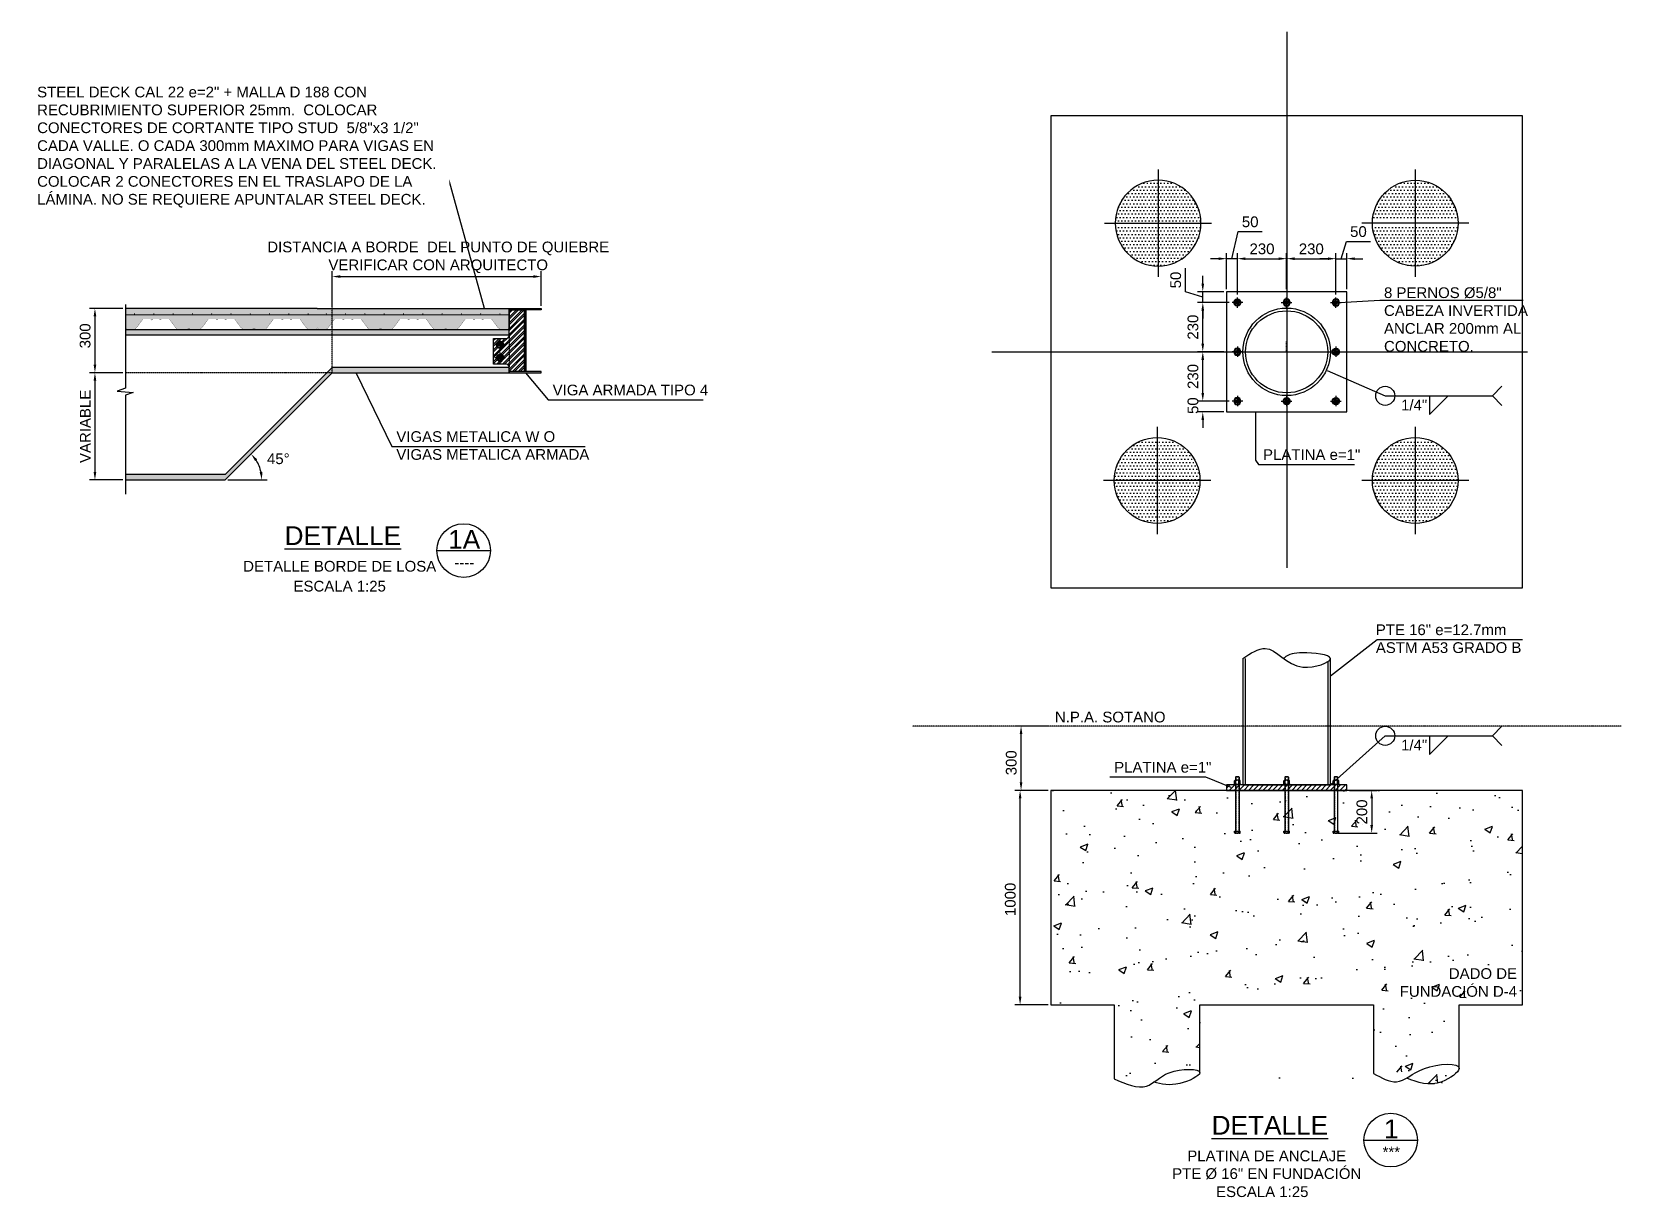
# Model space of a CAD drawing. Header units: millimetres. Extents: x 59135 to 3708801, y -250967 to 196121.
# Drawn here: x 3679133 to 3686548, y 166282 to 171716 of the extents above; entities that cross this region are included whole.
import ezdxf
from ezdxf.enums import TextEntityAlignment as Align

# ---------------------------------------------------------------- set-up
doc = ezdxf.new("R2010")
doc.units = ezdxf.units.MM
doc.header["$LTSCALE"] = 5
doc.header["$PDMODE"] = 3
for name, pattern in [('CENTER', [2, 1.25, -0.25, 0.25, -0.25]), ('DASHDOT', [1, 0.5, -0.25, 0, -0.25]), ('HIDDEN', [0.375, 0.25, -0.125])]:
    doc.linetypes.add(name, pattern=pattern)
doc.layers.get('Defpoints').update_dxf_attribs({"color": 251})
for name, color, linetype in [('EE-5', 7, 'Continuous'), ('EE-6', 11, 'Continuous'), ('EE-ACHURADOS', 9, 'Continuous'), ('EE-CENTROS', 8, 'CENTER'), ('EE-COTAS', 1, 'Continuous'), ('EE-EJES', 8, 'DASHDOT'), ('EE-OCULTAS', 252, 'HIDDEN'), ('EE-OCULTO', 252, 'HIDDEN'), ('EE-PERNO 5-8', 51, 'Continuous'), ('EE-PILOTE', 253, 'Continuous'), ('EE-PLATINA 1', 30, 'Continuous'), ('EE-PLATINA 3-8', 191, 'Continuous'), ('EE-PMETALICO 16x12.7', 170, 'Continuous'), ('EE-REFUERZO', 210, 'Continuous'), ('EE-TEXTO 1', 4, 'Continuous'), ('EE-TEXTO 2', 2, 'Continuous'), ('EE-V ARMADA TIPO 3', 41, 'Continuous'), ('EE-V ARMADA TIPO 4', 130, 'Continuous'), ('RE-DADO', 130, 'Continuous')]:
    doc.layers.add(name, color=color, linetype=linetype)
doc.styles.add('ARIAL EE', font='arial.ttf')
doc.dimstyles.new('EE 1_STANDAR', dxfattribs={"dimtxt": 2, "dimasz": 1.5, "dimexe": 1, "dimexo": 0.5, "dimgap": 0.8, "dimtad": 1, "dimdec": 0, "dimdsep": 46, "dimtxsty": 'ARIAL EE', "dimcen": 0.09, "dimclrd": 256, "dimclre": 256, "dimclrt": 2, "dimadec": 0, "dimazin": 0, "dimtfac": 1, "dimtdec": 0, "dimtofl": 0, "dimtmove": 1, "dimatfit": 2, "dimfxl": 1, "dimtolj": 1, "dimlwd": -1, "dimlwe": -1, "dimarcsym": 1})

msp = doc.modelspace()

# ---------------------------------------------------------------- texts
at = {"layer": 'EE-COTAS', "color": 2, "char_height": 50, "style": 'ARIAL EE'}
for s, insert, width, attachment_point in [('8 PERNOS %%C5/8" CABEZA INVERTIDA ANCLAR 200mm AL CONCRETO. ', (3685441.4, 170224.2), 696.405, 7), ('VIGA ARMADA TIPO 4', (3681563, 170020.4), 816.553, 7), ('VIGAS METALICA W O \\PVIGAS METALICA ARMADA', (3680833.8, 169719.9), 1166.973, 7), ('PLATINA e=1"', (3684877.1, 169719), 470.16, 7), ('PTE 16" e=12.7mm ASTM A53 GRADO B', (3685403.3, 168819.1), 719.775, 7), ('N.P.A. SOTANO', (3683906.2, 168495.4), 719.775, 7), ('PLATINA e=1"', (3684636.3, 168261.2), 474.734, 9), ('DADO DE FUNDACIÓN D-4', (3686062, 167215.9), 587.809, 9)]:
    msp.add_mtext(s, dxfattribs=dict(at, insert=insert, width=width, attachment_point=attachment_point))

# ---------------------------------------------------------------- blocks, each defined once
blk = doc.blocks.new('TÍTULO DETALLE')
at = {"layer": 'EE-5'}
blk.add_line((17.55, -1.03), (27.55, -1.03), dxfattribs=at)
blk.add_circle((22.55, -1.03), 5, dxfattribs=at)
at = {"layer": 'EE-TEXTO 1', "style": 'ARIAL EE'}
blk.add_attdef('%%UDETALLE', text='', height=3.5, dxfattribs=at).set_placement((0, 0), align=Align.CENTER)
blk.add_attdef('X', text='', height=3.5, dxfattribs=at).set_placement((22.65, 1.06), align=Align.MIDDLE_CENTER)
at = {"layer": 'EE-TEXTO 2', "style": 'ARIAL EE'}
for tag, p in [('SUBTÍTULO1', (-0.58, -4.97)), ('SUBTÍTULO2', (-0.58, -8.28)), ('SUBTÍTULO3', (-0.56, -11.65)), ('ESCALA', (-1.42, -15.07))]:
    blk.add_attdef(tag, text='', height=2, dxfattribs=at).set_placement(p, align=Align.CENTER)
blk.add_attdef('###', text='', height=2, dxfattribs=at).set_placement((22.67, -3.25), align=Align.MIDDLE_CENTER)
blk = doc.blocks.new('*D1767')
at = {"layer": 'Defpoints', "color": 0, "transparency": 16777216}
for p in [(3680534.7, 170126.5), (3680183.6, 169712.4), (3679570, 169626.5), (3680034.7, 169626.5), (3680034.7, 169626.5)]:
    blk.add_point(p, dxfattribs=at)
at = {"layer": 'EE-COTAS', "transparency": 16777216}
blk.add_line((3680047.2, 169626.5), (3680231.6, 169626.5), dxfattribs=at)
blk.add_arc((3680034.7, 169626.5), 171.9, 12.52353, 32.47647, dxfattribs=at)
for points in [[(3680174.9, 169714.9), (3680184.6, 169722.7), (3680156.3, 169748)], [(3680208.8, 169664.4), (3680196.3, 169663.1), (3680206.6, 169626.5)]]:
    blk.add_solid(points, dxfattribs=at)
at = {"layer": 'EE-COTAS', "color": 2, "transparency": 16777216, "insert": (3680283.3, 169725.1), "char_height": 50, "attachment_point": 5, "style": 'ARIAL EE'}
blk.add_mtext('\\A1;45°', dxfattribs=at)
blk = doc.blocks.new('*D1768')
at = {"layer": 'Defpoints', "color": 0, "transparency": 16777216}
for p in [(3681509.7, 170575.1), (3680534.7, 170426.5), (3681509.7, 170426.5)]:
    blk.add_point(p, dxfattribs=at)
at = {"layer": 'EE-COTAS', "transparency": 16777216}
for p, q in [((3680534.7, 170439), (3680534.7, 170600.1)), ((3680572.2, 170575.1), (3681472.2, 170575.1)), ((3681509.7, 170439), (3681509.7, 170600.1))]:
    blk.add_line(p, q, dxfattribs=at)
for points in [[(3680572.2, 170581.4), (3680572.2, 170568.9), (3680534.7, 170575.1)], [(3681472.2, 170581.4), (3681472.2, 170568.9), (3681509.7, 170575.1)]]:
    blk.add_solid(points, dxfattribs=at)
at = {"layer": 'EE-COTAS', "color": 2, "transparency": 16777216, "insert": (3681029.2, 170664.6), "char_height": 50, "attachment_point": 5, "style": 'ARIAL EE'}
blk.add_mtext('\\A1;DISTANCIA A BORDE  DEL PUNTO DE QUIEBRE\\PVERIFICAR CON ARQUITECTO', dxfattribs=at)
blk = doc.blocks.new('*D1769')
at = {"layer": 'Defpoints', "color": 0, "transparency": 16777216}
for p in [(3679570, 170426.5), (3679427.7, 170126.5), (3679570, 170126.5)]:
    blk.add_point(p, dxfattribs=at)
at = {"layer": 'EE-COTAS', "transparency": 16777216}
for p, q in [((3679557.5, 170426.5), (3679402.7, 170426.5)), ((3679427.7, 170389), (3679427.7, 170164)), ((3679557.5, 170126.5), (3679402.7, 170126.5))]:
    blk.add_line(p, q, dxfattribs=at)
for points in [[(3679421.5, 170389), (3679434, 170389), (3679427.7, 170426.5)], [(3679421.5, 170164), (3679434, 170164), (3679427.7, 170126.5)]]:
    blk.add_solid(points, dxfattribs=at)
at = {"layer": 'EE-COTAS', "color": 2, "transparency": 16777216, "insert": (3679382.2, 170298.6), "char_height": 50, "attachment_point": 5, "rotation": 90, "style": 'ARIAL EE'}
blk.add_mtext('\\A1;300', dxfattribs=at)
blk = doc.blocks.new('*D1770')
at = {"layer": 'Defpoints', "color": 0, "transparency": 16777216}
for p in [(3679570, 170126.5), (3679427.7, 169626.5), (3679570, 169626.5)]:
    blk.add_point(p, dxfattribs=at)
at = {"layer": 'EE-COTAS', "transparency": 16777216}
for p, q in [((3679557.5, 170126.5), (3679402.7, 170126.5)), ((3679427.7, 170089), (3679427.7, 169664)), ((3679557.5, 169626.5), (3679402.7, 169626.5))]:
    blk.add_line(p, q, dxfattribs=at)
for points in [[(3679421.5, 170089), (3679434, 170089), (3679427.7, 170126.5)], [(3679421.5, 169664), (3679434, 169664), (3679427.7, 169626.5)]]:
    blk.add_solid(points, dxfattribs=at)
at = {"layer": 'EE-COTAS', "color": 2, "transparency": 16777216, "insert": (3679382.7, 169876.5), "char_height": 50, "attachment_point": 5, "rotation": 90, "style": 'ARIAL EE'}
blk.add_mtext('\\A1;VARIABLE', dxfattribs=at)
blk = doc.blocks.new('PLANTA PILOTE')
at = {"layer": 'EE-ACHURADOS'}
h = blk.add_hatch(dxfattribs=at)
h.set_pattern_fill('DOTS', color=256, scale=0.01)
h.set_pattern_definition([(0, (-1851283.702817, -149976.35927), (0.0079375, 0.015875), [0, -0.015875])])
edge = h.paths.add_edge_path()
edge.add_arc((0, 0), 0.2, 0, 360)
at = {"layer": 'EE-CENTROS'}
for points in [[(0, 0.25), (0, -0.25)], [(0.25, 0), (-0.25, 0)]]:
    blk.add_lwpolyline(points, dxfattribs=at)
at = {"layer": 'EE-PILOTE'}
blk.add_circle((0, 0), 0.2, dxfattribs=at)
blk = doc.blocks.new('DADO CON FILOTES')
at = {"layer": 'EE-EJES'}
for p, q in [((0.0023, 1.4923), (0.0023, -1.4344)), ((-1.3738, 0), (1.2863, 0))]:
    blk.add_line(p, q, dxfattribs=at)
at = {"layer": 'RE-DADO'}
blk.add_lwpolyline([(-1.0977, -1.1), (1.1023, -1.1), (1.1023, 1.1), (-1.0977, 1.1)], close=True, dxfattribs=at)
at = {"layer": 'EE-PILOTE', "xscale": -1}
blk.add_blockref('PLANTA PILOTE', (-0.5977, 0.6), dxfattribs=at)
at = {"layer": 'EE-PILOTE'}
for p in [(0.6023, 0.6), (-0.6023, -0.6), (0.6023, -0.6)]:
    blk.add_blockref('PLANTA PILOTE', p, dxfattribs=at)
blk = doc.blocks.new('POSTE METALICO 16')
at = {"layer": 'EE-EJES'}
for q in [(0, 49.3), (57.5, 0)]:
    blk.add_line((0, 0), q, dxfattribs=at)
at = {"layer": 'EE-PMETALICO 16x12.7'}
for radius in [204, 191.3]:
    blk.add_circle((0, 0), radius, dxfattribs=at)
blk = doc.blocks.new('T-5-8')
blk.add_lwpolyline([(-7.8, 13.5), (-15.6, 0), (-7.8, -13.5), (7.8, -13.5), (15.6, 0), (7.8, 13.5)], close=True)
for radius in [16.7, 13.5, 6.44]:
    blk.add_circle((0, 0), radius)
blk.add_arc((0, 0), 7.94, 75, 15)
at = {"layer": 'EE-CENTROS'}
for p, q in [((-25, 0), (25, 0)), ((0, 25), (0, -25))]:
    blk.add_line(p, q, dxfattribs=at)
blk = doc.blocks.new('*U1732')
for p, q in [((-10.3, 225.4), (10.3, 225.4)), ((-13.5, 222.4), (-13.5, 215.5)), ((13.5, 215.5), (-13.5, 215.5)), ((-7.9, 0), (-7.9, 215.5)), ((-6.6, 222.4), (-6.6, 215.5)), ((6.6, 222.4), (6.6, 215.5)), ((7.9, 0), (7.9, 215.5)), ((13.5, 222.4), (13.5, 215.5)), ((-13.5, -6.1), (-13.5, -18.6)), ((-10.3, -21.6), (10.3, -21.6)), ((-7.9, -36), (-7.9, -21.6)), ((-7.9, -36), (7.9, -36)), ((-7.9, -36), (-6.4, -37.5)), ((-6.6, -6.1), (-6.6, -18.6)), ((-6.4, -37.5), (6.4, -37.5)), ((7.9, -36), (6.4, -37.5)), ((6.6, -6.1), (6.6, -18.6)), ((7.9, -36), (7.9, -21.6)), ((13.5, -6.1), (13.5, -18.6))]:
    blk.add_line(p, q)
blk.add_lwpolyline([(-16.7, -1.6), (-16.7, -1.5, -0.414214), (-15.2, 0), (15.2, 0, -0.414214), (16.7, -1.5), (16.7, -1.6, -0.414214), (15.2, -3.1), (-15.2, -3.1, -0.414214)], format="xyb", close=True)
for centre, radius, start, end in [((-10.1, 221.9), 3.47, 7.76819, 172.23181), ((0, 216.6), 8.8, 41.21446, 138.78554), ((10.1, 221.9), 3.47, 7.76819, 172.23181), ((-10.1, -6.6), 3.47, 7.76819, 172.23181), ((-10.1, -18.1), 3.47, 187.76819, 352.23181), ((0, -11.9), 8.8, 41.21446, 138.78554), ((0, -12.8), 8.8, 221.21446, 318.78554), ((10.1, -6.6), 3.47, 7.76819, 172.23181), ((10.1, -18.1), 3.47, 187.76819, 352.23181)]:
    blk.add_arc(centre, radius, start, end)
at = {"layer": 'EE-OCULTAS'}
for p, q in [((-6.4, 0), (-6.4, 215.5)), ((6.4, 0), (6.4, 215.5)), ((-6.4, -37.5), (-6.4, -21.6)), ((6.4, -37.5), (6.4, -21.8))]:
    blk.add_line(p, q, dxfattribs=at)
blk = doc.blocks.new('*D1771')
at = {"layer": 'Defpoints', "color": 0, "transparency": 16777216}
for p in [(3684596, 169994.2), (3684732.3, 169994.2), (3684707.3, 169944.2)]:
    blk.add_point(p, dxfattribs=at)
at = {"layer": 'EE-COTAS', "transparency": 16777216}
for p, q in [((3684596, 170031.7), (3684596, 170069.2)), ((3684719.8, 169994.2), (3684571, 169994.2)), ((3684694.8, 169944.2), (3684571, 169944.2)), ((3684596, 169906.7), (3684596, 169869.2))]:
    blk.add_line(p, q, dxfattribs=at)
for points in [[(3684589.7, 170031.7), (3684602.2, 170031.7), (3684596, 169994.2)], [(3684589.7, 169906.7), (3684602.2, 169906.7), (3684596, 169944.2)]]:
    blk.add_solid(points, dxfattribs=at)
at = {"layer": 'EE-COTAS', "color": 2, "transparency": 16777216, "insert": (3684550.4, 169973.2), "char_height": 50, "attachment_point": 5, "rotation": 90, "style": 'ARIAL EE'}
blk.add_mtext('\\A1;50', dxfattribs=at)
blk = doc.blocks.new('*D1772')
at = {"layer": 'Defpoints', "color": 0, "transparency": 16777216}
for p in [(3684596, 170224.2), (3684707.3, 170224.2), (3684732.3, 169994.2)]:
    blk.add_point(p, dxfattribs=at)
at = {"layer": 'EE-COTAS', "transparency": 16777216}
for p, q in [((3684694.8, 170224.2), (3684571, 170224.2)), ((3684596, 170031.7), (3684596, 170186.7)), ((3684719.8, 169994.2), (3684571, 169994.2))]:
    blk.add_line(p, q, dxfattribs=at)
for points in [[(3684589.7, 170186.7), (3684602.2, 170186.7), (3684596, 170224.2)], [(3684589.7, 170031.7), (3684602.2, 170031.7), (3684596, 169994.2)]]:
    blk.add_solid(points, dxfattribs=at)
at = {"layer": 'EE-COTAS', "color": 2, "transparency": 16777216, "insert": (3684550.4, 170109.2), "char_height": 50, "attachment_point": 5, "rotation": 90, "style": 'ARIAL EE'}
blk.add_mtext('\\A1;230', dxfattribs=at)
blk = doc.blocks.new('*D1773')
at = {"layer": 'Defpoints', "color": 0, "transparency": 16777216}
for p in [(3684596, 170454.2), (3684732.3, 170454.2), (3684707.3, 170224.2)]:
    blk.add_point(p, dxfattribs=at)
at = {"layer": 'EE-COTAS', "transparency": 16777216}
for p, q in [((3684719.8, 170454.2), (3684571, 170454.2)), ((3684596, 170261.7), (3684596, 170416.7)), ((3684694.8, 170224.2), (3684571, 170224.2))]:
    blk.add_line(p, q, dxfattribs=at)
for points in [[(3684589.7, 170416.7), (3684602.2, 170416.7), (3684596, 170454.2)], [(3684589.7, 170261.7), (3684602.2, 170261.7), (3684596, 170224.2)]]:
    blk.add_solid(points, dxfattribs=at)
at = {"layer": 'EE-COTAS', "color": 2, "transparency": 16777216, "insert": (3684550.4, 170339.2), "char_height": 50, "attachment_point": 5, "rotation": 90, "style": 'ARIAL EE'}
blk.add_mtext('\\A1;230', dxfattribs=at)
blk = doc.blocks.new('*D1789')
at = {"layer": 'Defpoints', "color": 0, "transparency": 16777216}
for p in [(3684596, 170504.2), (3684707.3, 170504.2), (3684732.3, 170454.2)]:
    blk.add_point(p, dxfattribs=at)
at = {"layer": 'EE-COTAS', "transparency": 16777216}
for p, q in [((3684515.4, 170503.3), (3684515.4, 170614.8)), ((3684596, 170541.7), (3684596, 170579.2)), ((3684596, 170479.2), (3684515.4, 170503.3)), ((3684694.8, 170504.2), (3684571, 170504.2)), ((3684596, 170454.2), (3684596, 170504.2)), ((3684719.8, 170454.2), (3684571, 170454.2)), ((3684596, 170416.7), (3684596, 170379.2))]:
    blk.add_line(p, q, dxfattribs=at)
for points in [[(3684589.7, 170541.7), (3684602.2, 170541.7), (3684596, 170504.2)], [(3684589.7, 170416.7), (3684602.2, 170416.7), (3684596, 170454.2)]]:
    blk.add_solid(points, dxfattribs=at)
at = {"layer": 'EE-COTAS', "color": 2, "transparency": 16777216, "insert": (3684469.9, 170559), "char_height": 50, "attachment_point": 5, "rotation": 90, "style": 'ARIAL EE'}
blk.add_mtext('\\A1;50', dxfattribs=at)
blk = doc.blocks.new('*D1790')
at = {"layer": 'Defpoints', "color": 0, "transparency": 16777216}
for p in [(3684987.3, 170658.5), (3684757.3, 170479.2), (3684987.3, 170504.2)]:
    blk.add_point(p, dxfattribs=at)
at = {"layer": 'EE-COTAS', "transparency": 16777216}
for p, q in [((3684757.3, 170491.7), (3684757.3, 170683.5)), ((3684794.8, 170658.5), (3684949.8, 170658.5)), ((3684987.3, 170516.7), (3684987.3, 170683.5))]:
    blk.add_line(p, q, dxfattribs=at)
for points in [[(3684794.8, 170664.7), (3684794.8, 170652.2), (3684757.3, 170658.5)], [(3684949.8, 170664.7), (3684949.8, 170652.2), (3684987.3, 170658.5)]]:
    blk.add_solid(points, dxfattribs=at)
at = {"layer": 'EE-COTAS', "color": 2, "transparency": 16777216, "insert": (3684872.3, 170704), "char_height": 50, "attachment_point": 5, "style": 'ARIAL EE'}
blk.add_mtext('\\A1;230', dxfattribs=at)
blk = doc.blocks.new('*D1791')
at = {"layer": 'Defpoints', "color": 0, "transparency": 16777216}
for p in [(3685217.3, 170658.5), (3684987.3, 170504.2), (3685217.3, 170479.2)]:
    blk.add_point(p, dxfattribs=at)
at = {"layer": 'EE-COTAS', "transparency": 16777216}
for p, q in [((3684987.3, 170516.7), (3684987.3, 170683.5)), ((3685024.8, 170658.5), (3685179.8, 170658.5)), ((3685217.3, 170491.7), (3685217.3, 170683.5))]:
    blk.add_line(p, q, dxfattribs=at)
for points in [[(3685024.8, 170664.7), (3685024.8, 170652.2), (3684987.3, 170658.5)], [(3685179.8, 170664.7), (3685179.8, 170652.2), (3685217.3, 170658.5)]]:
    blk.add_solid(points, dxfattribs=at)
at = {"layer": 'EE-COTAS', "color": 2, "transparency": 16777216, "insert": (3685102.3, 170704), "char_height": 50, "attachment_point": 5, "style": 'ARIAL EE'}
blk.add_mtext('\\A1;230', dxfattribs=at)
blk = doc.blocks.new('*D1792')
at = {"layer": 'Defpoints', "color": 0, "transparency": 16777216}
for p in [(3685267.3, 170658.5), (3685217.3, 170479.2), (3685267.3, 170504.2)]:
    blk.add_point(p, dxfattribs=at)
at = {"layer": 'EE-COTAS', "transparency": 16777216}
for p, q in [((3685242.3, 170658.5), (3685266.5, 170739)), ((3685266.5, 170739), (3685378, 170739)), ((3685179.8, 170658.5), (3685142.3, 170658.5)), ((3685217.3, 170491.7), (3685217.3, 170683.5)), ((3685217.3, 170658.5), (3685267.3, 170658.5)), ((3685267.3, 170516.7), (3685267.3, 170683.5)), ((3685304.8, 170658.5), (3685342.3, 170658.5))]:
    blk.add_line(p, q, dxfattribs=at)
for points in [[(3685179.8, 170664.7), (3685179.8, 170652.2), (3685217.3, 170658.5)], [(3685304.8, 170664.7), (3685304.8, 170652.2), (3685267.3, 170658.5)]]:
    blk.add_solid(points, dxfattribs=at)
at = {"layer": 'EE-COTAS', "color": 2, "transparency": 16777216, "insert": (3685322.2, 170784.6), "char_height": 50, "attachment_point": 5, "style": 'ARIAL EE'}
blk.add_mtext('\\A1;50', dxfattribs=at)
blk = doc.blocks.new('*D1793')
at = {"layer": 'Defpoints', "color": 0, "transparency": 16777216}
for p in [(3684707.3, 170658.5), (3684707.3, 170504.2), (3684757.3, 170479.2)]:
    blk.add_point(p, dxfattribs=at)
at = {"layer": 'EE-COTAS', "transparency": 16777216}
for p, q in [((3684732.3, 170658.5), (3684761.5, 170784.6)), ((3684761.5, 170784.6), (3684873, 170784.6)), ((3684669.8, 170658.5), (3684632.3, 170658.5)), ((3684707.3, 170516.7), (3684707.3, 170683.5)), ((3684757.3, 170658.5), (3684707.3, 170658.5)), ((3684757.3, 170491.7), (3684757.3, 170683.5)), ((3684794.8, 170658.5), (3684832.3, 170658.5))]:
    blk.add_line(p, q, dxfattribs=at)
for points in [[(3684669.8, 170664.7), (3684669.8, 170652.2), (3684707.3, 170658.5)], [(3684794.8, 170664.7), (3684794.8, 170652.2), (3684757.3, 170658.5)]]:
    blk.add_solid(points, dxfattribs=at)
at = {"layer": 'EE-COTAS', "color": 2, "transparency": 16777216, "insert": (3684817.2, 170830.1), "char_height": 50, "attachment_point": 5, "style": 'ARIAL EE'}
blk.add_mtext('\\A1;50', dxfattribs=at)
blk = doc.blocks.new('al_rededor')
blk.add_circle((0, 0), 1.78)
blk = doc.blocks.new('AWS-FILL')
for p, q in [((0, 0), (20, 0)), ((8.25, -3.5), (11.75, 0)), ((8.25, 0), (8.25, -3.5))]:
    blk.add_line(p, q)
at = {"layer": 'EE-TEXTO 2', "style": 'ARIAL EE', "flags": 12}
blk.add_attdef('VALOR_SOLDADURA', text='', height=2, dxfattribs=at).set_placement((7.83, -2.73), align=Align.RIGHT)
blk.add_attdef('DE-TANTO-CADA-TANTO', (12.68, -2.68), '', height=2, dxfattribs=at)
blk = doc.blocks.new('OBSERVACION')
for q in [(1.78, 1.78), (1.78, -1.78)]:
    blk.add_line((0, 0), q)
at = {"layer": 'EE-TEXTO 2', "style": 'ARIAL EE', "flags": 4}
blk.add_attdef('OBSERVACION', (2.3, -1.07), '', height=2, dxfattribs=at)
blk = doc.blocks.new('*D1794')
at = {"layer": 'Defpoints', "color": 0, "transparency": 16777216}
for p in [(3683743.7, 168179.1), (3683887.3, 168179.1), (3683887.3, 167179.1)]:
    blk.add_point(p, dxfattribs=at)
at = {"layer": 'EE-COTAS', "transparency": 16777216}
for p, q in [((3683874.8, 168179.1), (3683718.7, 168179.1)), ((3683743.7, 167216.6), (3683743.7, 168141.6)), ((3683874.8, 167179.1), (3683718.7, 167179.1))]:
    blk.add_line(p, q, dxfattribs=at)
for points in [[(3683737.5, 168141.6), (3683750, 168141.6), (3683743.7, 168179.1)], [(3683737.5, 167216.6), (3683750, 167216.6), (3683743.7, 167179.1)]]:
    blk.add_solid(points, dxfattribs=at)
at = {"layer": 'EE-COTAS', "color": 2, "transparency": 16777216, "insert": (3683698.2, 167670.7), "char_height": 50, "attachment_point": 5, "rotation": 90, "style": 'ARIAL EE'}
blk.add_mtext('\\A1;1000', dxfattribs=at)
blk = doc.blocks.new('*D1795')
at = {"layer": 'Defpoints', "color": 0, "transparency": 16777216}
for p in [(3685267.3, 168179.1), (3685215.1, 167979.4), (3685384, 167979.4)]:
    blk.add_point(p, dxfattribs=at)
at = {"layer": 'EE-COTAS', "transparency": 16777216}
for p, q in [((3685279.8, 168179.1), (3685409, 168179.1)), ((3685384, 168141.6), (3685384, 168016.9)), ((3685227.6, 167979.4), (3685409, 167979.4))]:
    blk.add_line(p, q, dxfattribs=at)
for points in [[(3685377.7, 168141.6), (3685390.2, 168141.6), (3685384, 168179.1)], [(3685377.7, 168016.9), (3685390.2, 168016.9), (3685384, 167979.4)]]:
    blk.add_solid(points, dxfattribs=at)
at = {"layer": 'EE-COTAS', "color": 2, "transparency": 16777216, "insert": (3685338.4, 168078.4), "char_height": 50, "attachment_point": 5, "rotation": 90, "style": 'ARIAL EE'}
blk.add_mtext('\\A1;200', dxfattribs=at)
blk = doc.blocks.new('*D1796')
at = {"layer": 'Defpoints', "color": 0, "transparency": 16777216}
for p in [(3683748.2, 168479.1), (3683886.9, 168479.1), (3683874.8, 168179.1)]:
    blk.add_point(p, dxfattribs=at)
at = {"layer": 'EE-COTAS', "transparency": 16777216}
for p, q in [((3683874.4, 168479.1), (3683723.2, 168479.1)), ((3683748.2, 168216.6), (3683748.2, 168441.6)), ((3683862.3, 168179.1), (3683723.2, 168179.1))]:
    blk.add_line(p, q, dxfattribs=at)
for points in [[(3683741.9, 168441.6), (3683754.4, 168441.6), (3683748.2, 168479.1)], [(3683741.9, 168216.6), (3683754.4, 168216.6), (3683748.2, 168179.1)]]:
    blk.add_solid(points, dxfattribs=at)
at = {"layer": 'EE-COTAS', "color": 2, "transparency": 16777216, "insert": (3683702.6, 168307.8), "char_height": 50, "attachment_point": 5, "rotation": 90, "style": 'ARIAL EE'}
blk.add_mtext('\\A1;300', dxfattribs=at)

# ---------------------------------------------------------------- dimensions: what is measured, and where the dimension line sits
at = {"layer": 'EE-COTAS'}
dim = msp.add_linear_dim(base=(3681509.7, 170575.1), p1=(3680534.7, 170426.5), p2=(3681509.7, 170426.5), text='DISTANCIA A BORDE  DEL PUNTO DE QUIEBRE\\PVERIFICAR CON ARQUITECTO', dimstyle='EE 1_STANDAR', dxfattribs=at)
dim.commit()
dim.dimension.update_dxf_attribs({"geometry": '*D1768', "text_midpoint": (3681029.2, 170575.1), "dimtype": 160})
for base, p1, p2, angle, picture, middle in [((3684707.3, 170658.5), (3684757.3, 170479.2), (3684707.3, 170504.2), 180, '*D1793', (3684781.5, 170784.6)), ((3679427.7, 170126.5), (3679570, 170426.5), (3679570, 170126.5), 90, '*D1769', (3679427.7, 170298.6)), ((3684596, 169994.2), (3684707.3, 169944.2), (3684732.3, 169994.2), 90, '*D1771', (3684596, 169973.2)), ((3683748.2, 168479.1), (3683874.8, 168179.1), (3683886.9, 168479.1), 90, '*D1796', (3683748.2, 168307.8)), ((3683743.7, 168179.1), (3683887.3, 167179.1), (3683887.3, 168179.1), 90, '*D1794', (3683743.7, 167670.7)), ((3685384, 167979.4), (3685267.3, 168179.1), (3685215.1, 167979.4), 90, '*D1795', (3685384, 168078.4))]:
    dim = msp.add_linear_dim(base=base, p1=p1, p2=p2, angle=angle, dimstyle='EE 1_STANDAR', dxfattribs=at)
    dim.commit()
    dim.dimension.update_dxf_attribs({"geometry": picture, "text_midpoint": middle, "dimtype": 160})
for base, p1, p2, picture, middle in [((3685267.3, 170658.5), (3685217.3, 170479.2), (3685267.3, 170504.2), '*D1792', (3685286.5, 170784.6)), ((3684987.3, 170658.5), (3684757.3, 170479.2), (3684987.3, 170504.2), '*D1790', (3684872.3, 170704)), ((3685217.3, 170658.5), (3684987.3, 170504.2), (3685217.3, 170479.2), '*D1791', (3685102.3, 170704))]:
    dim = msp.add_linear_dim(base=base, p1=p1, p2=p2, dimstyle='EE 1_STANDAR', dxfattribs=at)
    dim.commit()
    dim.dimension.update_dxf_attribs({"geometry": picture, "text_midpoint": middle})
for base, p1, p2, picture, middle in [((3684596, 170504.2), (3684732.3, 170454.2), (3684707.3, 170504.2), '*D1789', (3684469.9, 170523.3)), ((3684596, 170454.2), (3684707.3, 170224.2), (3684732.3, 170454.2), '*D1773', (3684550.4, 170339.2)), ((3684596, 170224.2), (3684732.3, 169994.2), (3684707.3, 170224.2), '*D1772', (3684550.4, 170109.2))]:
    dim = msp.add_linear_dim(base=base, p1=p1, p2=p2, angle=90, dimstyle='EE 1_STANDAR', dxfattribs=at)
    dim.commit()
    dim.dimension.update_dxf_attribs({"geometry": picture, "text_midpoint": middle})
dim = msp.add_linear_dim(base=(3679427.7, 169626.5), p1=(3679570, 170126.5), p2=(3679570, 169626.5), angle=90, text='VARIABLE', dimstyle='EE 1_STANDAR', dxfattribs=at)
dim.commit()
dim.dimension.update_dxf_attribs({"geometry": '*D1770', "text_midpoint": (3679382.7, 169876.5)})
dim = msp.add_angular_dim_2l(base=(3680183.6, 169712.4), line1=((3680034.7, 169626.5), (3680534.7, 170126.5)), line2=((3679570, 169626.5), (3680034.7, 169626.5)), dimstyle='EE 1_STANDAR', override={"dimscale": 0}, dxfattribs=at)
dim.commit()
dim.dimension.update_dxf_attribs({"geometry": '*D1767', "text_midpoint": (3680283.3, 169725.1), "dimtype": 162})

# ---------------------------------------------------------------- hatches: boundary and pattern name
at = {"layer": 'EE-ACHURADOS'}
h = msp.add_hatch(dxfattribs=at)
h.set_pattern_fill('AR-CONC', color=256, scale=0.2)
h.set_pattern_definition([(50, (704049.708, 18806.463), (36.4369338, -3.1878171), [3.81, -41.91]), (355, (704049.71, 18806.463), (-7.0486843, 38.21136905), [3.048, -33.52811683]), (100.4514447, (704052.745, 18806.198), (29.3882494, 35.0235504), [3.23800176, -35.6180489]), (46.1842, (704049.71, 18816.623), (54.2158082, -8.4084656), [5.715, -62.865]), (96.6355576, (704054.226, 18815.923), (47.4808268, 49.4852249), [4.8570046, -53.4271216]), (351.1841512, (704049.71, 18816.623), (47.4808268, 49.4852249), [4.5719934, -50.2919464]), (21, (704054.788, 18814.083), (30.32287825, -20.45303964), [3.81, -41.91]), (326, (704054.79, 18814.083), (12.36040567, 36.83759322), [3.048, -33.528]), (71.451445, (704057.315, 18812.38), (42.68328386, 16.38455378), [3.23800176, -35.6179875]), (37.5, (704049.708, 18806.463), (0.61772065, 16.911007775), [0, -33.1216, 0, -34.036, 0, -33.655]), (7.5, (704049.708, 18806.463), (13.3639325, 20.03611496), [0, -19.4056, 0, -32.3596, 0, -12.827]), (327.5, (704038.38, 18806.463), (27.118119033, -1.1457488), [0, -12.7, 0, -39.624, 0, -52.578]), (317.5, (704033.3, 18806.463), (29.62583628, 5.0852982), [0, -16.51, 0, -26.3144, 0, -37.338])])
h.paths.add_polyline_path([(3680534.7, 170426.5), (3680464.9, 170426.5), (3679570, 170426.5), (3679570, 170396.5), (3680464.9, 170396.5), (3680534.7, 170396.5)])
h.paths.add_polyline_path([(3679613.7, 170401.5, -1), (3679611.2, 170401.5, -1)], flags=16)
h.paths.add_polyline_path([(3679701.2, 170401.5, -1), (3679703.7, 170401.5, -1)], flags=16)
h.paths.add_polyline_path([(3679791.2, 170401.5, -1), (3679793.7, 170401.5, -1)], flags=16)
h.paths.add_polyline_path([(3679881.2, 170401.5, -1), (3679883.7, 170401.5, -1)], flags=16)
h.paths.add_polyline_path([(3679971.2, 170401.5, -1), (3679973.7, 170401.5, -1)], flags=16)
h.paths.add_polyline_path([(3680061.2, 170401.5, -1), (3680063.7, 170401.5, -1)], flags=16)
h.paths.add_polyline_path([(3680151.2, 170401.5, -1), (3680153.7, 170401.5, -1)], flags=16)
h.paths.add_polyline_path([(3680241.2, 170401.5, -1), (3680243.7, 170401.5, -1)], flags=16)
h.paths.add_polyline_path([(3680331.2, 170401.5, -1), (3680333.7, 170401.5, -1)], flags=16)
h.paths.add_polyline_path([(3680421.2, 170401.5, -1), (3680423.7, 170401.5, -1)], flags=16)
h.paths.add_polyline_path([(3680506, 170401.5, -1), (3680508.5, 170401.5, -1)], flags=16)
h.paths.add_polyline_path([(3679652.1, 170377.3), (3679688.2, 170377.3), (3679693.1, 170372.4), (3679698, 170377.3), (3679728.3, 170377.3), (3679733.1, 170372.4), (3679738, 170377.3), (3679774.2, 170377.3), (3679804.5, 170336.3), (3679810.3, 170332.4), (3679810.3, 170331.4), (3679807.4, 170328.4), (3679807.4, 170326.5), (3679856.2, 170326.5), (3679861.1, 170331.4), (3679869.9, 170331.4), (3679873.8, 170326.5), (3679923.6, 170326.5), (3679923.6, 170328.4), (3679920.7, 170331.4), (3679921.7, 170332.4), (3679926.6, 170336.3), (3679956.9, 170377.3), (3679992, 170377.3), (3679996.9, 170372.4), (3680001.8, 170377.3), (3680033.1, 170377.3), (3680037.9, 170372.4), (3680042.8, 170377.3), (3680079, 170377.3), (3680109.3, 170336.3), (3680115.1, 170332.4), (3680115.1, 170331.4), (3680112.2, 170328.4), (3680112.2, 170326.5), (3680161, 170326.5), (3680164.9, 170331.4), (3680174.7, 170331.4), (3680179.6, 170326.5), (3680228.4, 170326.5), (3680228.1, 170329), (3680224.9, 170331.9), (3680230.4, 170336.3), (3680260.7, 170377.3), (3680296.8, 170377.3), (3680301.7, 170372.4), (3680306.6, 170377.3), (3680337.9, 170377.3), (3680342.7, 170372.4), (3680347.6, 170377.3), (3680383.8, 170377.3), (3680414.1, 170336.3), (3680420, 170331.5), (3680416, 170328.4), (3680416, 170326.5), (3680456.1, 170326.5), (3680464.9, 170336.3), (3680473.7, 170326.5), (3680513.7, 170326.5), (3680513.7, 170328.4), (3680509.8, 170331.4), (3680510.8, 170332.4), (3680515.7, 170336.3), (3680534.7, 170362.1), (3680534.7, 170396.5), (3680464.9, 170396.5), (3679570, 170396.5), (3679570, 170336.3), (3679579.8, 170326.5), (3679618.8, 170326.5), (3679618.8, 170328.4), (3679615.3, 170332), (3679621.8, 170336.3)])
h.paths.add_polyline_path([(3681359.7, 170426.5), (3680534.7, 170426.5), (3680534.7, 170396.5), (3681359.7, 170396.5)])
h.paths.add_polyline_path([(3680776, 170401.5, -1), (3680778.5, 170401.5, -1)], flags=16)
h.paths.add_polyline_path([(3680688.5, 170401.5, -1), (3680686, 170401.5, -1)], flags=16)
h.paths.add_polyline_path([(3680866, 170401.5, -1), (3680868.5, 170401.5, -1)], flags=16)
h.paths.add_polyline_path([(3680598.5, 170401.5, -1), (3680596, 170401.5, -1)], flags=16)
h.paths.add_polyline_path([(3680956, 170401.5, -1), (3680958.5, 170401.5, -1)], flags=16)
h.paths.add_polyline_path([(3681046, 170401.5, -1), (3681048.5, 170401.5, -1)], flags=16)
h.paths.add_polyline_path([(3681136, 170401.5, -1), (3681138.5, 170401.5, -1)], flags=16)
h.paths.add_polyline_path([(3681226, 170401.5, -1), (3681228.5, 170401.5, -1)], flags=16)
h.paths.add_polyline_path([(3681316, 170401.5, -1), (3681318.5, 170401.5, -1)], flags=16)
h.paths.add_polyline_path([(3680850.7, 170377.3), (3680886.9, 170377.3), (3680891.8, 170372.4), (3680896.7, 170377.3), (3680927.9, 170377.3), (3680932.8, 170372.4), (3680937.7, 170377.3), (3680972.9, 170377.3), (3681003.1, 170336.3), (3681009.1, 170331.5), (3681006.1, 170328.4), (3681006.1, 170326.5), (3681055.9, 170326.5), (3681059.8, 170331.4), (3681068.6, 170331.4), (3681073.5, 170326.5), (3681122.3, 170326.5), (3681122.3, 170328.4), (3681118.8, 170332), (3681125.3, 170336.3), (3681155.5, 170377.3), (3681191.7, 170377.3), (3681196.6, 170372.4), (3681201.5, 170377.3), (3681231.7, 170377.3), (3681236.6, 170372.4), (3681241.5, 170377.3), (3681277.7, 170377.3), (3681307.9, 170336.3), (3681313.8, 170332.4), (3681313.8, 170331.4), (3681310.9, 170328.4), (3681310.9, 170326.5), (3681350, 170326.5), (3681359.7, 170336.3), (3681359.7, 170396.5), (3680534.7, 170396.5), (3680534.7, 170362.1), (3680545.9, 170377.3), (3680582.1, 170377.3), (3680587, 170372.4), (3680591.9, 170377.3), (3680623.1, 170377.3), (3680628, 170372.4), (3680632.9, 170377.3), (3680669, 170377.3), (3680699.3, 170336.3), (3680704.8, 170331.9), (3680701.6, 170329), (3680701.3, 170326.5), (3680750.1, 170326.5), (3680755, 170331.4), (3680764.8, 170331.4), (3680768.7, 170326.5), (3680817.5, 170326.5), (3680817.5, 170328.4), (3680814, 170332), (3680820.5, 170336.3)])
h = msp.add_hatch(dxfattribs=at)
h.set_pattern_fill('ANSI32', color=256, scale=2)
h.set_pattern_definition([(45, (-17177.339, 7285.883), (-13.47038418, 13.47038418), []), (45, (-17168.359, 7285.883), (-13.47038418, 13.47038418), [])])
h.paths.add_polyline_path([(3681431.7, 170420.5), (3681359.7, 170420.5), (3681359.7, 170298.5, -0.414214), (3681347.7, 170286.5), (3681347.7, 170166.5, -0.414214), (3681359.7, 170154.5), (3681359.7, 170132.5), (3681431.7, 170132.5)])
h.paths.add_polyline_path([(3681347.7, 170286.5), (3681317.7, 170286.5), (3681317.7, 170281.5), (3681317.7, 170273.2, -0.414214), (3681334.4, 170256.5, -1), (3681301.1, 170256.5), (3681292.7, 170256.5), (3681287.7, 170256.5), (3681287.7, 170196.5), (3681292.7, 170196.5), (3681301.1, 170196.5, -1), (3681334.4, 170196.5, -1), (3681301.1, 170196.5), (3681292.7, 170196.5), (3681287.7, 170196.5), (3681287.7, 170166.5), (3681347.7, 170166.5)])
h.paths.add_polyline_path([(3681317.7, 170281.5), (3681317.7, 170286.5), (3681287.7, 170286.5), (3681287.7, 170256.5), (3681292.7, 170256.5), (3681301.1, 170256.5, -0.414214), (3681317.7, 170273.2)], flags=17)
h = msp.add_hatch(color=256, dxfattribs=at)
h.dxf.hatch_style = 1
h.paths.add_polyline_path([(3681509.7, 170426.5), (3681359.7, 170426.5), (3681359.7, 170420.5), (3681509.7, 170420.5)])
h.paths.add_polyline_path([(3681437.7, 170420.5), (3681431.7, 170420.5), (3681431.7, 170132.5), (3681437.7, 170132.5)])
h.paths.add_polyline_path([(3681509.7, 170132.5), (3681359.7, 170132.5), (3681359.7, 170126.5), (3681509.7, 170126.5)])
h = msp.add_hatch(color=256, dxfattribs=at)
h.dxf.hatch_style = 1
h.paths.add_polyline_path([(3680534.7, 170326.5), (3679570, 170326.5), (3679570, 170301.5), (3680534.7, 170301.5)])
h.paths.add_polyline_path([(3681359.7, 170326.5), (3680534.7, 170326.5), (3680534.7, 170301.5), (3681359.7, 170301.5)])
h = msp.add_hatch(color=256, dxfattribs=at)
h.dxf.hatch_style = 1
h.paths.add_polyline_path([(3681359.7, 170151.5), (3680534.7, 170151.5), (3680534.7, 170126.5), (3681359.7, 170126.5)])
h.paths.add_polyline_path([(3680534.7, 170126.5), (3680534.7, 170151.5), (3680034.7, 169651.5), (3679570, 169651.5), (3679570, 169626.5), (3680034.7, 169626.5)])
h = msp.add_hatch(dxfattribs=at)
h.set_pattern_fill('AR-CONC', color=256, scale=2)
h.set_pattern_definition([(50, (1366981.6, -14884.6), (364.369338, -31.87817), [38.1, -419.1]), (355, (1366981.6, -14884.6), (-70.48684, 382.11369), [30.48, -335.28117]), (100.451445, (1367011.97, -14887.27), (293.882494, 350.235504), [32.38002, -356.18049]), (46.1842, (1366981.6, -14783), (542.15808, -84.08466), [57.15, -628.65]), (96.635558, (1367026.8, -14790), (474.80827, 494.85225), [48.57005, -534.27122]), (351.18415, (1366981.6, -14783), (474.80827, 494.85225), [45.71993, -502.91946]), (21, (1367032.4, -14808.4), (303.228783, -204.530396), [38.1, -419.1]), (326, (1367032.4, -14808.4), (123.604057, 368.37593), [30.48, -335.28]), (71.451445, (1367057.67, -14825.46), (426.83284, 163.84554), [32.38002, -356.179875]), (37.5, (1366981.6, -14884.61), (6.1772065, 169.110078), [0, -331.216, 0, -340.36, 0, -336.55]), (7.5, (1366981.6, -14884.61), (133.639325, 200.36115), [0, -194.056, 0, -323.596, 0, -128.27]), (327.5, (1366868.32, -14884.61), (271.18119, -11.457488), [0, -127, 0, -396.24, 0, -525.78]), (317.5, (1366817.52, -14884.61), (296.258363, 50.852982), [0, -165.1, 0, -263.144, 0, -373.38])])
edge = h.paths.add_edge_path()
edge.add_line((3685791.9, 166882.3), (3685791.9, 167179.1))
edge.add_line((3685791.9, 167179.1), (3686087.3, 167179.1))
edge.add_line((3686087.3, 167179.1), (3686087.3, 168179.1))
edge.add_line((3686087.3, 168179.1), (3683887.3, 168179.1))
edge.add_line((3683887.3, 168179.1), (3683887.3, 167179.1))
edge.add_line((3683887.3, 167179.1), (3684182.8, 167179.1))
edge.add_line((3684182.8, 167179.1), (3684182.8, 166834.2))
edge.add_spline(control_points=[(3685391.9, 166859.4), (3685429.5, 166838.9), (3685514.6, 166792.4), (3685606.8, 166903.2), (3685856.4, 166912.9), (3685682.3, 166785.4), (3685599.3, 166817), (3685548, 166836.5)], knot_values=[0, 0, 0, 0, 114.020937, 258.706347, 420.925633, 522.58362, 686.783476, 686.783476, 686.783476, 686.783476], degree=3, periodic=0)
edge.add_spline(control_points=[(3684182.8, 166834.2), (3684237.6, 166810.2), (3684335.9, 166767.2), (3684419.9, 166884.5), (3684650.1, 166881.9), (3684472.6, 166792.8), (3684403.5, 166809.2), (3684366.8, 166817.9)], knot_values=[0, 0, 0, 0, 155.068864, 278.011004, 421.213309, 528.437364, 650.141079, 650.141079, 650.141079, 650.141079], degree=3, periodic=0)
edge.add_line((3684582.8, 166862.6), (3684582.8, 167179.1))
edge.add_line((3684582.8, 167179.1), (3685391.9, 167179.1))
edge.add_line((3685391.9, 167179.1), (3685391.9, 166859.4))
h = msp.add_hatch(dxfattribs=at)
h.set_pattern_fill('LINE', color=256, scale=5, angle=45)
h.set_pattern_definition([(45, (1366981.603, -14884.613), (-11.22532015, 11.22532015), [])])
h.paths.add_polyline_path([(3684707.3, 168179.1), (3685267.3, 168179.1), (3685267.3, 168204.5), (3684707.3, 168204.5)])

# ---------------------------------------------------------------- linework, layer by layer
at = {"layer": 'EE-6'}
for p, q in [((3680464.9, 170426.5), (3679570, 170426.5)), ((3680464.9, 170426.5), (3681359.7, 170426.5)), ((3681359.7, 170426.5), (3681359.7, 170336.3))]:
    msp.add_line(p, q, dxfattribs=at)
for points, const_width in [([(3680464.9, 170396.5), (3679570, 170396.5)], 5), ([(3680464.9, 170396.5), (3681359.7, 170396.5)], 5), ([(3680464.9, 170336.3), (3680456.1, 170326.5), (3680416, 170326.5), (3680416, 170328.4), (3680419.9, 170331.4), (3680418.9, 170332.4), (3680414.1, 170336.3), (3680383.8, 170377.3), (3680347.6, 170377.3), (3680342.7, 170372.4), (3680337.9, 170377.3), (3680306.6, 170377.3), (3680301.7, 170372.4), (3680296.8, 170377.3), (3680260.7, 170377.3), (3680230.4, 170336.3), (3680225.5, 170332.4), (3680225.5, 170331.4), (3680228.1, 170329), (3680228.4, 170326.5), (3680179.6, 170326.5), (3680174.7, 170331.4), (3680164.9, 170331.4), (3680161, 170326.5), (3680112.2, 170326.5), (3680112.2, 170328.4), (3680115.1, 170331.4), (3680115.1, 170332.4), (3680109.3, 170336.3), (3680079, 170377.3), (3680042.8, 170377.3), (3680037.9, 170372.4), (3680033.1, 170377.3), (3680001.8, 170377.3), (3679996.9, 170372.4), (3679992, 170377.3), (3679956.9, 170377.3), (3679926.6, 170336.3), (3679921.7, 170332.4), (3679920.7, 170331.4), (3679923.6, 170328.4), (3679923.6, 170326.5), (3679873.8, 170326.5), (3679869.9, 170331.4), (3679861.1, 170331.4), (3679856.2, 170326.5), (3679807.4, 170326.5), (3679807.4, 170328.4), (3679810.3, 170331.4), (3679810.3, 170332.4), (3679804.5, 170336.3), (3679774.2, 170377.3), (3679738, 170377.3), (3679733.1, 170372.4), (3679728.3, 170377.3), (3679698, 170377.3), (3679693.1, 170372.4), (3679688.2, 170377.3), (3679652.1, 170377.3), (3679621.8, 170336.3), (3679615.9, 170332.4), (3679615.9, 170331.4), (3679618.8, 170328.4), (3679618.8, 170326.5), (3679579.8, 170326.5), (3679570, 170336.3)], 1), ([(3680464.9, 170336.3), (3680473.7, 170326.5), (3680513.7, 170326.5), (3680513.7, 170328.4), (3680509.8, 170331.4), (3680510.8, 170332.4), (3680515.7, 170336.3), (3680545.9, 170377.3), (3680582.1, 170377.3), (3680587, 170372.4), (3680591.9, 170377.3), (3680623.1, 170377.3), (3680628, 170372.4), (3680632.9, 170377.3), (3680669, 170377.3), (3680699.3, 170336.3), (3680704.2, 170332.4), (3680704.2, 170331.4), (3680701.6, 170329), (3680701.3, 170326.5), (3680750.1, 170326.5), (3680755, 170331.4), (3680764.8, 170331.4), (3680768.7, 170326.5), (3680817.5, 170326.5), (3680817.5, 170328.4), (3680814.6, 170331.4), (3680814.6, 170332.4), (3680820.5, 170336.3), (3680850.7, 170377.3), (3680886.9, 170377.3), (3680891.8, 170372.4), (3680896.7, 170377.3), (3680927.9, 170377.3), (3680932.8, 170372.4), (3680937.7, 170377.3), (3680972.9, 170377.3), (3681003.1, 170336.3), (3681008, 170332.4), (3681009, 170331.4), (3681006.1, 170328.4), (3681006.1, 170326.5), (3681055.9, 170326.5), (3681059.8, 170331.4), (3681068.6, 170331.4), (3681073.5, 170326.5), (3681122.3, 170326.5), (3681122.3, 170328.4), (3681119.4, 170331.4), (3681119.4, 170332.4), (3681125.3, 170336.3), (3681155.5, 170377.3), (3681191.7, 170377.3), (3681196.6, 170372.4), (3681201.5, 170377.3), (3681231.7, 170377.3), (3681236.6, 170372.4), (3681241.5, 170377.3), (3681277.7, 170377.3), (3681307.9, 170336.3), (3681313.8, 170332.4), (3681313.8, 170331.4), (3681310.9, 170328.4), (3681310.9, 170326.5), (3681350, 170326.5), (3681359.7, 170336.3)], 1)]:
    msp.add_lwpolyline(points, dxfattribs=dict(at, const_width=const_width))
at = {"layer": 'EE-6', "const_width": 2.5}
for points in [[(3679613.7, 170401.5, -1), (3679611.2, 170401.5, -1)], [(3679703.7, 170401.5, -1), (3679701.2, 170401.5, -1)], [(3679793.7, 170401.5, -1), (3679791.2, 170401.5, -1)], [(3679883.7, 170401.5, -1), (3679881.2, 170401.5, -1)], [(3679973.7, 170401.5, -1), (3679971.2, 170401.5, -1)], [(3680063.7, 170401.5, -1), (3680061.2, 170401.5, -1)], [(3680153.7, 170401.5, -1), (3680151.2, 170401.5, -1)], [(3680243.7, 170401.5, -1), (3680241.2, 170401.5, -1)], [(3680333.7, 170401.5, -1), (3680331.2, 170401.5, -1)], [(3680423.7, 170401.5, -1), (3680421.2, 170401.5, -1)], [(3680506, 170401.5, 1), (3680508.5, 170401.5, 1)], [(3680596, 170401.5, 1), (3680598.5, 170401.5, 1)], [(3680686, 170401.5, 1), (3680688.5, 170401.5, 1)], [(3680776, 170401.5, 1), (3680778.5, 170401.5, 1)], [(3680866, 170401.5, 1), (3680868.5, 170401.5, 1)], [(3680956, 170401.5, 1), (3680958.5, 170401.5, 1)], [(3681046, 170401.5, 1), (3681048.5, 170401.5, 1)], [(3681136, 170401.5, 1), (3681138.5, 170401.5, 1)], [(3681226, 170401.5, 1), (3681228.5, 170401.5, 1)], [(3681316, 170401.5, 1), (3681318.5, 170401.5, 1)]]:
    msp.add_lwpolyline(points, format="xyb", close=True, dxfattribs=at)
at = {"layer": 'EE-COTAS'}
msp.add_lwpolyline([(3679570, 170444.5), (3679570, 170054.6), (3679530.7, 170040.3), (3679605.5, 170034.1), (3679570, 170021.5), (3679570, 169560.9)], dxfattribs=at)
at = {"layer": 'EE-OCULTAS'}
msp.add_lwpolyline([(3686548, 168479.1), (3683242, 168479.1)], dxfattribs=at)
at = {"layer": 'EE-OCULTO'}
for p, q in [((3680534.7, 170126.5), (3680534.7, 170588.6)), ((3681359.7, 170301.5), (3681359.7, 170151.5)), ((3680534.7, 170126.5), (3679570, 170126.5))]:
    msp.add_line(p, q, dxfattribs=at)
at = {"layer": 'EE-PILOTE'}
for points in [[(3685391.9, 166859.4), (3685499, 166820.2), (3685629.7, 166882.3), (3685791.9, 166882.3), (3685711.4, 166820.2), (3685548, 166836.5)], [(3684182.8, 166834.2), (3684333.9, 166799.7), (3684439.6, 166862.6), (3684582.8, 166862.6), (3684488.3, 166811.9), (3684366.8, 166817.9)]]:
    msp.add_spline(points, degree=3, dxfattribs=at)
at = {"layer": 'EE-PLATINA 1'}
for points in [[(3684707.3, 169944.2), (3685267.3, 169944.2), (3685267.3, 170504.2), (3684707.3, 170504.2)], [(3684707.3, 168179.1), (3685267.3, 168179.1), (3685267.3, 168204.5), (3684707.3, 168204.5)]]:
    msp.add_lwpolyline(points, close=True, dxfattribs=at)
at = {"layer": 'EE-PLATINA 3-8'}
msp.add_lwpolyline([(3681359.7, 170154.5, 0.414214), (3681347.7, 170166.5), (3681287.7, 170166.5), (3681287.7, 170286.5), (3681347.7, 170286.5, 0.414214), (3681359.7, 170298.5), (3681359.7, 170420.5), (3681431.7, 170420.5), (3681431.7, 170132.5), (3681359.7, 170132.5)], format="xyb", close=True, dxfattribs=at)
at = {"layer": 'EE-PMETALICO 16x12.7'}
for points in [[(3684783.3, 168794.3), (3684783.3, 168794.3), (3684783.3, 168204.5), (3685191.3, 168204.5), (3685191.3, 168793.5)], [(3685178.6, 168778.9), (3685178.6, 168204.5), (3684796, 168204.5), (3684796, 168794.3), (3684796, 168794.3)]]:
    msp.add_lwpolyline(points, dxfattribs=at)
msp.add_spline([(3684783.3, 168794.3), (3684887.7, 168841.4), (3685063.1, 168753.8), (3685191.3, 168794.3), (3685059.9, 168820.7), (3684974.9, 168796.3), (3684972.6, 168794.3)], degree=3, dxfattribs=at)
at = {"layer": 'EE-REFUERZO'}
msp.add_lwpolyline([(3685706.9, 166818.6), (3685712.8, 166816.1)], dxfattribs=at)
at = {"layer": 'EE-V ARMADA TIPO 3'}
for points in [[(3681359.7, 170298.5), (3681359.7, 170326.5), (3679570, 170326.5)], [(3681359.7, 170301.5), (3679570, 170301.5)], [(3679570, 169626.5), (3680034.7, 169626.5), (3680534.7, 170126.5), (3681359.7, 170126.5), (3681359.7, 170154.5)], [(3681359.7, 170151.5), (3680534.7, 170151.5), (3680034.7, 169651.5), (3679570, 169651.5)]]:
    msp.add_lwpolyline(points, dxfattribs=at)
at = {"layer": 'EE-V ARMADA TIPO 4'}
for points in [[(3681359.7, 170426.5), (3681509.7, 170426.5), (3681509.7, 170420.5), (3681359.7, 170420.5)], [(3681431.7, 170420.5), (3681437.7, 170420.5), (3681437.7, 170132.5), (3681431.7, 170132.5)], [(3681359.7, 170126.5), (3681509.7, 170126.5), (3681509.7, 170132.5), (3681359.7, 170132.5)]]:
    msp.add_lwpolyline(points, close=True, dxfattribs=at)
at = {"layer": 'RE-DADO'}
for points in [[(3685791.9, 166882.3), (3685791.9, 167179.1), (3686087.3, 167179.1), (3686087.3, 168179.1), (3683887.3, 168179.1), (3683887.3, 167179.1), (3684182.8, 167179.1), (3684182.8, 166834.2)], [(3684582.8, 166862.6), (3684582.8, 167179.1), (3685391.9, 167179.1), (3685391.9, 166859.4)]]:
    msp.add_lwpolyline(points, dxfattribs=at)

# ---------------------------------------------------------------- block references
at = {"layer": 'EE-COTAS', "xscale": 25, "yscale": 25, "zscale": 25}
for name, p in [('al_rededor', (3685447.2, 170019.1)), ('OBSERVACION', (3685947.2, 170019.1)), ('al_rededor', (3685447.2, 168433.4)), ('OBSERVACION', (3685947.2, 168433.4))]:
    msp.add_blockref(name, p, dxfattribs=at)
for p in [(3685447.2, 170019.1), (3685447.2, 168433.4)]:
    msp.add_blockref('AWS-FILL', p, dxfattribs=at).add_auto_attribs({'VALOR_SOLDADURA': '1/4"'})
at = {"layer": 'EE-COTAS'}
ref = msp.add_blockref('TÍTULO DETALLE', (3684908.9, 166573.9), dxfattribs=dict(at, xscale=25, yscale=25, zscale=25))
ref.add_attrib('ESCALA', 'ESCALA 1:25', dxfattribs={"layer": 'EE-TEXTO 2', "height": 50, "style": 'ARIAL EE'}).set_placement((3684873.5, 166282.8), align=Align.CENTER)
ref.add_attrib('SUBTÍTULO2', 'PTE %%C 16" EN FUNDACIÓN', dxfattribs={"layer": 'EE-TEXTO 2', "height": 50, "style": 'ARIAL EE'}).set_placement((3684894.3, 166367), align=Align.CENTER)
ref.add_attrib('SUBTÍTULO1', 'PLATINA DE ANCLAJE', dxfattribs={"layer": 'EE-TEXTO 2', "height": 50, "style": 'ARIAL EE'}).set_placement((3684894.3, 166449.7), align=Align.CENTER)
ref.add_attrib('%%UDETALLE', '%%UDETALLE', dxfattribs={"layer": 'EE-TEXTO 1', "height": 87.5, "style": 'ARIAL EE'}).set_placement((3684908.9, 166573.9), align=Align.CENTER)
ref.add_attrib('###', '***', dxfattribs={"layer": 'EE-TEXTO 2', "height": 50, "style": 'ARIAL EE'}).set_placement((3685475.6, 166492.8), align=Align.MIDDLE_CENTER)
ref.add_attrib('X', '1', dxfattribs={"layer": 'EE-TEXTO 1', "height": 87.5, "style": 'ARIAL EE'}).set_placement((3685475.1, 166600.4), align=Align.MIDDLE_CENTER)
at = {"layer": 'EE-PERNO 5-8', "rotation": 180}
for name, p in [('T-5-8', (3684757.3, 170454.2)), ('T-5-8', (3681317.7, 170256.5)), ('T-5-8', (3681317.7, 170196.5)), ('*U1732', (3684757.3, 168204.5)), ('*U1732', (3684987.3, 168204.5)), ('*U1732', (3685217.3, 168204.5))]:
    msp.add_blockref(name, p, dxfattribs=at)
at = {"layer": 'EE-PERNO 5-8', "xscale": -1, "rotation": 180}
for p in [(3684987.3, 170454.2), (3685217.3, 170454.2)]:
    msp.add_blockref('T-5-8', p, dxfattribs=at)
at = {"layer": 'EE-PERNO 5-8', "xscale": -1}
for p in [(3684757.3, 170224.2), (3684757.3, 169994.2)]:
    msp.add_blockref('T-5-8', p, dxfattribs=at)
at = {"layer": 'EE-PERNO 5-8'}
for p in [(3685217.3, 170224.2), (3684987.3, 169994.2), (3685217.3, 169994.2)]:
    msp.add_blockref('T-5-8', p, dxfattribs=at)
at = {"layer": 'EE-PMETALICO 16x12.7'}
msp.add_blockref('POSTE METALICO 16', (3684987.3, 170224.2), dxfattribs=at)
at = {"layer": 'EE-TEXTO 1'}
ref = msp.add_blockref('TÍTULO DETALLE', (3680584.2, 169323.3), dxfattribs=dict(at, xscale=25, yscale=25, zscale=25))
ref.add_attrib('ESCALA', 'ESCALA 1:25', dxfattribs={"layer": 'EE-TEXTO 2', "height": 50, "style": 'ARIAL EE'}).set_placement((3680569.6, 169106.4), align=Align.CENTER)
ref.add_attrib('SUBTÍTULO1', 'DETALLE BORDE DE LOSA', dxfattribs={"layer": 'EE-TEXTO 2', "height": 50, "style": 'ARIAL EE'}).set_placement((3680569.6, 169199.2), align=Align.CENTER)
ref.add_attrib('%%UDETALLE', '%%UDETALLE', dxfattribs={"height": 87.5, "style": 'ARIAL EE'}).set_placement((3680584.2, 169323.3), align=Align.CENTER)
ref.add_attrib('###', '----', dxfattribs={"layer": 'EE-TEXTO 2', "height": 50, "style": 'ARIAL EE'}).set_placement((3681150.9, 169242.2), align=Align.MIDDLE_CENTER)
ref.add_attrib('X', '1A', dxfattribs={"height": 87.5, "style": 'ARIAL EE'}).set_placement((3681150.4, 169349.8), align=Align.MIDDLE_CENTER)
at = {"layer": 'RE-DADO', "xscale": 1000, "yscale": 1000, "zscale": 1000}
msp.add_blockref('DADO CON FILOTES', (3684985.1, 170224.2), dxfattribs=at)

msp.set_redraw_order([(e.dxf.handle, doc.entitydb.next_handle()) for e in msp.query("TEXT MTEXT ATTDEF DIMENSION ARC_DIMENSION")])  # texts and dimensions are drawn at this point

# ---------------------------------------------------------------- leaders
at = {"layer": 'EE-COTAS'}
for points in [[(3681244.5, 170426.5), (3681046.9, 171140.5), (3679152.6, 171140.5)], [(3685176.7, 170136.9), (3685447.2, 170019.1)], [(3685191.3, 168204.5), (3685447.2, 168433.4)]]:
    msp.add_leader(points, dimstyle='EE 1_STANDAR', override={"dimscale": 0, "dimgap": 0.8, "dimtad": 1}, dxfattribs=at)
at = {"layer": 'EE-COTAS', "annotation_type": 0, "has_hookline": 1}
for points, hookline_direction, text_width in [([(3685234, 170454.2), (3685421.4, 170465.4)], 0, 668.1), ([(3680645.6, 170127.9), (3680812.3, 169782.8), (3680813.8, 169782.8)], 0, 900.3), ([(3681436, 170126.5), (3681541.5, 170000.4), (3681543, 170000.4)], 0, 722.1), ([(3684842, 169944.2), (3684842, 169718.2), (3684855.6, 169699), (3684857.1, 169699)], 0, 445.2), ([(3685191.3, 168713.3), (3685409, 168882.9), (3685410.5, 168882.9)], 0, 675.5), ([(3684728.9, 168191.8), (3684609.7, 168241.2), (3684608.2, 168241.2)], 1, 445.2)]:
    msp.add_leader(points, dimstyle='EE 1_STANDAR', override={"dimscale": 0, "dimgap": 0.8, "dimtad": 1}, dxfattribs=dict(at, hookline_direction=hookline_direction, text_width=text_width))

# ---------------------------------------------------------------- next in the draw order: texts
at = {"layer": 'EE-TEXTO 2', "color": 2, "insert": (3679158.1, 171460.7), "char_height": 50, "width": 1897.798, "attachment_point": 1, "style": 'ARIAL EE', "bg_fill": 2}
msp.add_mtext('STEEL DECK CAL 22 e=2" + MALLA D 188 CON {\\A1;RECUBRIMIENTO SUPERIOR 25mm.  COLOCAR CONECTORES DE CORTANTE TIPO STUD  5/8"x3 1/2" CADA VALLE. O CADA 300mm MAXIMO PARA VIGAS EN DIAGONAL Y PARALELAS A LA VENA DEL }STEEL DECK.{\\A1; COLOCAR 2 CONECTORES EN EL TRASLAPO DE LA LÁMINA. NO SE REQUIERE APUNTALAR STEEL DECK.\\C256; }', dxfattribs=at)

doc.saveas('drawing.dxf')
